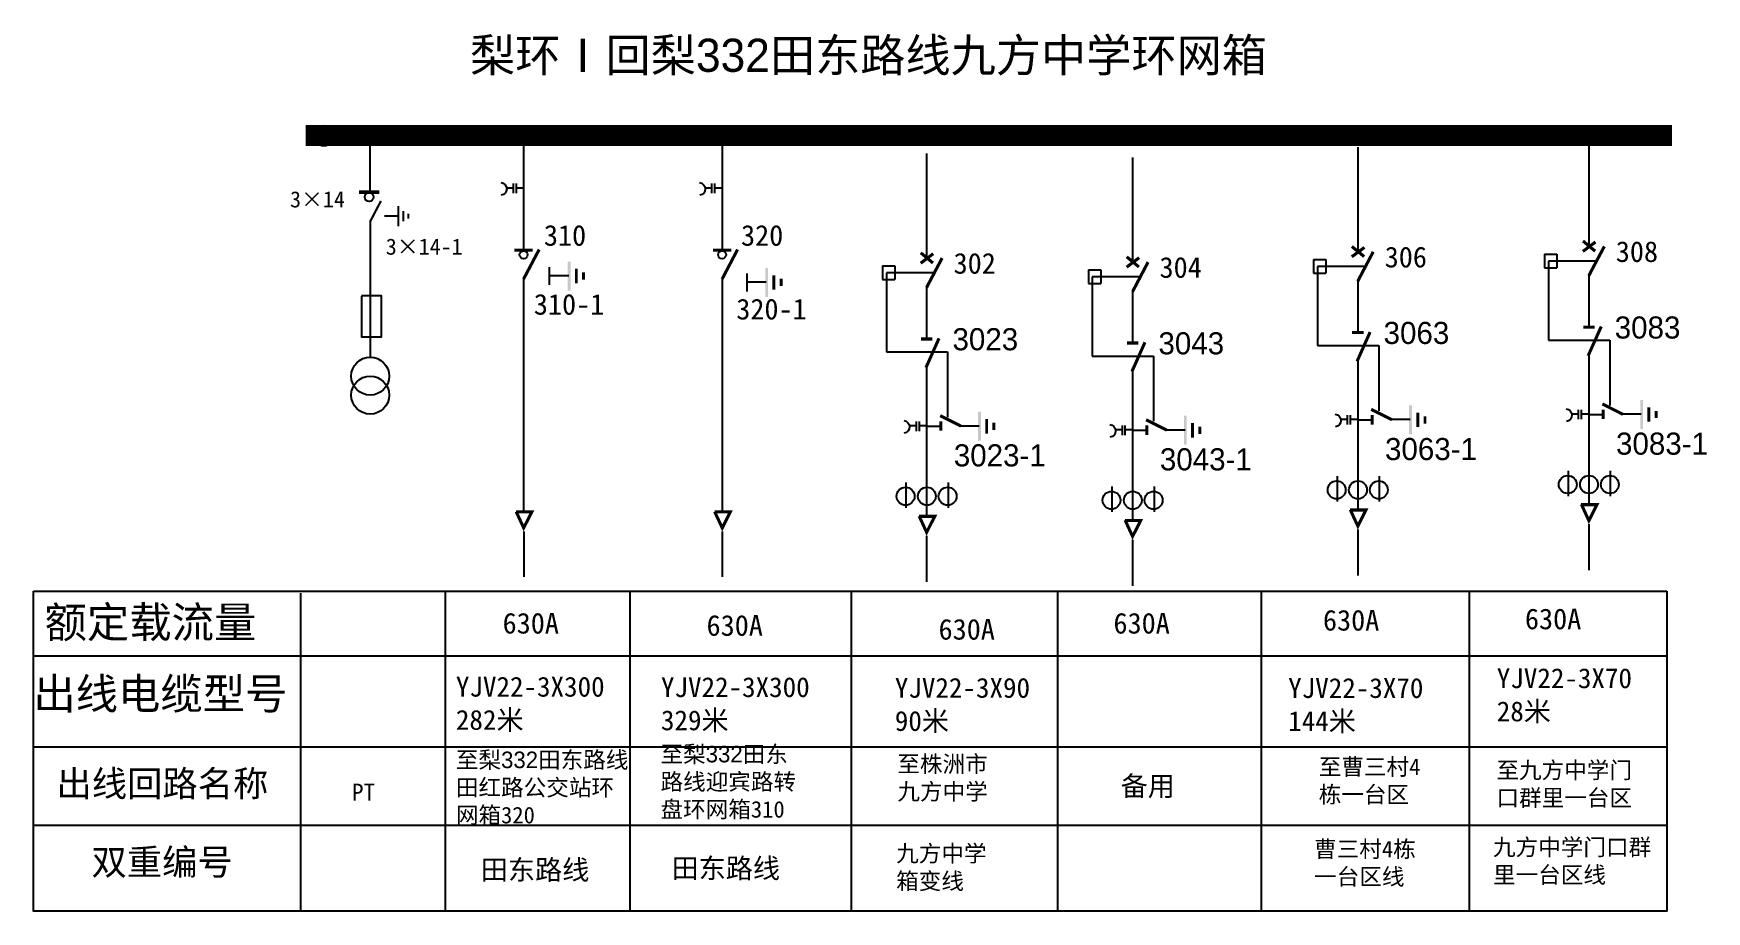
# Model space of a CAD drawing. Extents: x 149 to 870, y -471 to -13.
# Drawn here: x 715.1 to 866.7, y -104.2 to -24.7 of the extents above; entities that cross this region are included whole.
import ezdxf

# ---------------------------------------------------------------- set-up
doc = ezdxf.new("R2010")
doc.units = 0
doc.header["$LTSCALE"] = 0.774411
doc.linetypes.add('ACAD_ISO02W100', pattern=[15, 12, -3])
doc.linetypes.add('CENTER', pattern=[50.8, 31.75, -6.35, 6.35, -6.35])
doc.layers.get('0').update_dxf_attribs({"linetype": 'CONTINUOUS'})
doc.layers.add('2', color=7, linetype='CONTINUOUS')
doc.styles.add('hztxt_txtstyle_0.00_0_0', font='', dxfattribs={"bigfont": 'hztxt.shx'})
doc.styles.add('hztxt_txtstyle_1.88_0_0', font='simkai.ttf', dxfattribs={"height": 1.875})
doc.styles.add('hztxt_txtstyle_2.00_0_0', font='', dxfattribs={"height": 2, "bigfont": 'hztxt.shx'})
doc.styles.add('hztxt_txtstyle_2.34_0_0', font='simkai.ttf', dxfattribs={"height": 2.34375})
doc.styles.add('hztxt_txtstyle_2.70_0_0', font='simkai.ttf', dxfattribs={"height": 2.7})
doc.styles.add('hztxt_txtstyle_2.81_0_0', font='simkai.ttf', dxfattribs={"height": 2.8125})
doc.styles.get('hztxt_txtstyle_0.00_0_0').set_extended_font_data('hztxt')
doc.styles.get('hztxt_txtstyle_2.00_0_0').set_extended_font_data('hztxt')

msp = doc.modelspace()

# ---------------------------------------------------------------- texts
at = {"color": 0, "linetype": 'Continuous', "style": 'hztxt_txtstyle_2.70_0_0'}
for s, p in [('3×14', (738.38, -40.43)), ('3×14-1', (747.05, -44.71))]:
    msp.add_text(s, height=1.461, dxfattribs=at).set_placement(p)
at = {"color": 0}
for s, height, style, p in [('310', 1.875, 'hztxt_txtstyle_1.88_0_0', (761.37, -43.9)), ('320', 1.875, 'hztxt_txtstyle_1.88_0_0', (779.22, -43.9)), ('308', 1.875, 'hztxt_txtstyle_1.88_0_0', (858.44, -45.37)), ('302', 1.875, 'hztxt_txtstyle_1.88_0_0', (798.47, -46.43)), ('304', 1.875, 'hztxt_txtstyle_1.88_0_0', (817.12, -46.8)), ('306', 1.875, 'hztxt_txtstyle_1.88_0_0', (837.51, -45.86)), ('310-1', 1.875, 'hztxt_txtstyle_1.88_0_0', (760.46, -50.14)), ('320-1', 1.875, 'hztxt_txtstyle_1.88_0_0', (778.79, -50.57)), ('3023', 2, 'hztxt_txtstyle_2.00_0_0', (798.37, -53.36)), ('3063', 2, 'hztxt_txtstyle_2.00_0_0', (837.41, -52.79)), ('3083', 2, 'hztxt_txtstyle_2.00_0_0', (858.34, -52.3)), ('3043', 2, 'hztxt_txtstyle_2.00_0_0', (817.02, -53.73)), ('3023-1', 2, 'hztxt_txtstyle_2.00_0_0', (798.49, -63.87)), ('3063-1', 2, 'hztxt_txtstyle_2.00_0_0', (837.54, -63.3)), ('3083-1', 2, 'hztxt_txtstyle_2.00_0_0', (858.46, -62.81)), ('3043-1', 2, 'hztxt_txtstyle_2.00_0_0', (817.15, -64.23)), ('额定载流量', 2.812, 'hztxt_txtstyle_2.81_0_0', (716.15, -79.38)), ('630A', 1.875, 'hztxt_txtstyle_1.88_0_0', (757.63, -79)), ('630A', 1.875, 'hztxt_txtstyle_1.88_0_0', (812.95, -79)), ('630A', 1.875, 'hztxt_txtstyle_1.88_0_0', (831.92, -78.73)), ('630A', 1.875, 'hztxt_txtstyle_1.88_0_0', (850.21, -78.61)), ('630A', 1.875, 'hztxt_txtstyle_1.88_0_0', (776.1, -79.2)), ('630A', 1.875, 'hztxt_txtstyle_1.88_0_0', (797.11, -79.55)), ('出线电缆型号', 2.812, 'hztxt_txtstyle_2.81_0_0', (715.13, -85.85)), ('出线回路名称', 2.344, 'hztxt_txtstyle_2.34_0_0', (717.23, -93.75)), ('双重编号', 2.344, 'hztxt_txtstyle_2.34_0_0', (720.4, -100.85))]:
    msp.add_text(s, height=height, dxfattribs=dict(at, style=style)).set_placement(p)
at = {"color": 0, "attachment_point": 1, "style": 'hztxt_txtstyle_0.00_0_0'}
for s, insert, char_height, width in [('{\\fSimSun|b0|i0|c134|p2;\\C256;梨环Ⅰ回\\C7;梨\\f\uffbfﾬￌﾣﾤ_GB2312|b0|i0|c134|p49;332\\fSimSun|b0|i0|c134|p2;田东路线九方中学环网箱}', (754.68, -25.16), 3, 102.7785), ('{\\fSimSun|b0|i0|c134|p2;YJV22-3X300 282米}', (753.4, -82.91), 1.8, 10.6857), ('{\\fSimSun|b0|i0|c134|p2;YJV22-3X300 329米}', (771.97, -82.95), 1.8, 10.6857), ('{\\fSimSun|b0|i0|c134|p2;YJV22-3X90 90米}', (793.15, -83.01), 1.8, 10.6857), ('{\\fSimSun|b0|i0|c134|p2;YJV22-3X70 144米}', (828.77, -83.03), 1.8, 10.6857), ('{\\fSimSun|b0|i0|c134|p2;YJV22-3X70 28米}', (847.66, -82.14), 1.8, 10.6857), ('{\\fSimSun|b0|i0|c134|p2;至梨\\f\uffbfﾬￌﾣﾤ_GB2312|b0|i0|c134|p49;332\\fSimSun|b0|i0|c134|p2;田东路线迎宾路转盘环网箱310}', (771.93, -89.16), 1.5, 12.9035), ('{\\fSimSun|b0|i0|c134|p2;\\C256;至\\C7;梨\\f\uffbfﾬￌﾣﾤ_GB2312|b0|i0|c134|p49;332\\fSimSun|b0|i0|c134|p2;田东路线田红路公交站环网箱320}', (753.4, -89.68), 1.5, 15.6799), ('{\\fSimSun|b0|i0|c134|p2;至株洲市九方中学}', (793.38, -90.05), 1.5, 9.457), ('{\\fSimSun|b0|i0|c134|p2;至曹三村4栋一台区}', (831.54, -90.31), 1.5, 9.457), ('{\\fSimSun|b0|i0|c134|p2;至九方中学门口群里一台区}', (847.63, -90.61), 1.5, 12.6385), ('{\\fSimSun|b0|i0|c134|p2;九方中学箱变线}', (793.27, -98.15), 1.5, 9.457), ('{\\fSimSun|b0|i0|c134|p2;曹三村4栋一台区线}', (831.12, -97.75), 1.5, 9.457), ('{\\fSimSun|b0|i0|c134|p2;九方中学门口群里一台区线}', (847.32, -97.58), 1.5, 14.6878)]:
    msp.add_mtext(s, dxfattribs=dict(at, insert=insert, char_height=char_height, width=width))
at = {"color": 0, "linetype": 'Continuous', "insert": (743.99, -92.58), "char_height": 1.5388, "width": 9.4916, "attachment_point": 1, "style": 'hztxt_txtstyle_0.00_0_0'}
msp.add_mtext('{\\fSimSun|b0|i0|c134|p2;\\C7;PT}', dxfattribs=at)
at = {"layer": '2', "color": 0, "char_height": 2, "width": 10.7144, "attachment_point": 1, "style": 'hztxt_txtstyle_0.00_0_0'}
for s, insert in [('{\\fSimSun|b0|i0|c134|p2;\\H0.9x;\\C256;备用}', (813.6, -91.9)), ('{\\fSimSun|b0|i0|c134|p2;\\H0.9x;\\C256;田东路线}', (755.66, -99.48)), ('{\\fSimSun|b0|i0|c134|p2;\\H0.9x;\\C256;田东路线}', (772.93, -99.34))]:
    msp.add_mtext(s, dxfattribs=dict(at, insert=insert))

# ---------------------------------------------------------------- blocks, each defined once
blk = doc.blocks.new('JD')
for points in [[(-2, 0.2), (-2, -0.2), (2, 0.2), (2, -0.2)], [(1, -1.2), (1, -0.8), (-1, -1.2), (-1, -0.8)], [(-0.5, -1.8), (-0.5, -2.2), (0.5, -1.8), (0.5, -2.2)]]:
    blk.add_trace(points)

# ---------------------------------------------------------------- linework, layer by layer
at = {"color": 0}
for p, q in [((745.6, -34.66), (745.6, -38.99)), ((855.99, -34.49), (855.99, -43.99)), ((759.53, -34.86), (759.53, -44.28)), ((777.51, -34.86), (777.51, -44.28)), ((796.02, -35.56), (796.02, -45.06)), ((814.68, -35.92), (814.68, -45.42)), ((835.07, -34.98), (835.07, -44.48)), ((745.63, -41.67), (745.63, -53.95)), ((746.92, -41.18), (748.16, -41.18)), ((831.07, -45.14), (832.19, -45.14)), ((831.07, -45.14), (831.07, -46.38)), ((832.19, -45.14), (832.19, -46.38)), ((851.99, -44.65), (853.11, -44.65)), ((851.99, -44.65), (851.99, -45.89)), ((853.11, -44.65), (853.11, -45.89)), ((759.53, -46.83), (759.53, -68.03)), ((761.86, -46.59), (763.63, -46.59)), ((777.51, -46.83), (777.51, -68.03)), ((792.02, -45.71), (793.15, -45.71)), ((792.02, -45.71), (792.02, -46.96)), ((792.02, -46.96), (793.15, -46.96)), ((793.15, -45.71), (793.15, -46.96)), ((810.68, -46.07), (811.8, -46.07)), ((810.68, -46.07), (810.68, -47.32)), ((811.8, -46.07), (811.8, -47.32)), ((831.07, -46.38), (832.19, -46.38)), ((851.99, -45.89), (853.11, -45.89)), ((855.99, -46.55), (855.99, -51.2)), ((779.75, -47.17), (781.51, -47.17)), ((796.02, -47.61), (796.02, -52.26)), ((810.68, -47.32), (811.8, -47.32)), ((814.68, -47.98), (814.68, -52.63)), ((835.07, -47.04), (835.07, -51.69)), ((835.07, -54.01), (835.07, -67.74)), ((855.99, -53.52), (855.99, -67.25)), ((796.02, -54.59), (796.02, -68.31)), ((814.68, -54.95), (814.68, -68.67)), ((796.02, -60.22), (797.32, -60.22)), ((799.02, -60.19), (800.78, -60.19)), ((814.68, -60.59), (815.97, -60.59)), ((817.67, -60.55), (819.44, -60.55)), ((835.07, -59.65), (836.37, -59.65)), ((838.06, -59.61), (839.83, -59.61)), ((855.99, -59.16), (857.29, -59.16)), ((858.98, -59.12), (860.75, -59.12)), ((833.2, -64.76), (833.2, -67.04)), ((837.02, -64.76), (837.02, -67.04)), ((854.13, -64.26), (854.13, -66.55)), ((857.94, -64.26), (857.94, -66.55)), ((794.16, -65.33), (794.16, -67.61)), ((797.97, -65.33), (797.97, -67.61)), ((812.81, -65.69), (812.81, -67.98)), ((816.62, -65.69), (816.62, -67.98)), ((715.15, -104.16), (715.15, -75.15)), ((715.15, -75.15), (863.05, -75.15)), ((739.32, -75.34), (739.32, -104.14)), ((769.15, -75.15), (769.15, -104.14)), ((789.2, -75.15), (789.2, -104.14)), ((807.89, -75.15), (807.89, -104.14)), ((826.32, -75.15), (826.32, -104.14)), ((845.15, -75.15), (845.15, -104.16)), ((863.05, -75.15), (863.05, -104.16)), ((715.22, -81.01), (863.05, -81.01)), ((715.22, -89.26), (863.05, -89.26)), ((715.22, -96.34), (863.05, -96.34)), ((863.05, -104.14), (715.15, -104.14))]:
    msp.add_line(p, q, dxfattribs=at)
at = {"color": 0, "linetype": 'ACAD_ISO02W100'}
for p, q in [((856.55, -45.3), (852.35, -45.3)), ((852.35, -45.3), (852.35, -52.45)), ((796.59, -46.36), (792.38, -46.36)), ((792.38, -46.36), (792.38, -53.51)), ((815.24, -46.72), (811.03, -46.72)), ((811.03, -46.72), (811.03, -53.88)), ((835.63, -45.79), (831.43, -45.79)), ((831.43, -45.79), (831.43, -52.94)), ((831.43, -52.94), (836.97, -52.94)), ((836.97, -52.94), (836.97, -58.84)), ((852.35, -52.45), (857.9, -52.45)), ((857.9, -52.45), (857.9, -58.35)), ((792.38, -53.51), (797.93, -53.51)), ((797.93, -53.51), (797.93, -59.42)), ((811.03, -53.88), (816.58, -53.88)), ((816.58, -53.88), (816.58, -59.78))]:
    msp.add_line(p, q, dxfattribs=at)
at = {"color": 0, "linetype": 'CENTER'}
for p, q in [((835.08, -69.58), (835.08, -73.76)), ((856, -69.09), (856, -73.26)), ((759.54, -69.75), (759.54, -73.87)), ((777.52, -69.75), (777.52, -73.87)), ((796.03, -70.15), (796.03, -74.33)), ((814.68, -70.52), (814.68, -74.69))]:
    msp.add_line(p, q, dxfattribs=at)
at = {"color": 0, "linetype": 'Continuous'}
msp.add_line((752.44, -75.14), (752.44, -104.14), dxfattribs=at)
at = {"color": 0}
for points, const_width in [([(739.81, -33.92), (863.54, -33.92)], 1.88), ([(744.62, -39.05), (746.46, -39.05)], 0.313), ([(745.63, -41.72), (746.61, -39.85)], 0.197), ([(834.53, -44.9), (835.68, -44.05)], 0.281), ([(834.54, -43.97), (835.65, -44.88)], 0.281), ([(855.46, -44.41), (856.6, -43.56)], 0.281), ([(855.47, -43.47), (856.57, -44.39)], 0.281), ([(855.99, -46.62), (857.4, -43.96)], 0.281), ([(758.7, -44.31), (760.36, -44.31)], 0.281), ([(759.53, -46.91), (760.94, -44.24)], 0.281), ([(776.68, -44.31), (778.34, -44.31)], 0.281), ([(777.51, -46.91), (778.91, -44.24)], 0.281), ([(795.49, -45.48), (796.63, -44.62)], 0.281), ([(795.5, -44.54), (796.6, -45.46)], 0.281), ([(796.02, -47.69), (797.43, -45.02)], 0.281), ([(814.14, -45.84), (815.28, -44.98)], 0.281), ([(814.15, -44.9), (815.25, -45.82)], 0.281), ([(814.68, -48.05), (816.08, -45.38)], 0.281), ([(835.07, -47.11), (836.47, -44.45)], 0.281), ([(855.49, -51.27), (856.53, -51.27)], 0.281), ([(855.93, -53.87), (857.12, -51.21)], 0.281), ([(795.52, -52.34), (796.56, -52.34)], 0.281), ([(795.97, -54.93), (797.15, -52.28)], 0.281), ([(814.17, -52.7), (815.21, -52.7)], 0.281), ([(814.62, -55.29), (815.8, -52.64)], 0.281), ([(834.56, -51.76), (835.61, -51.76)], 0.281), ([(835.01, -54.36), (836.19, -51.71)], 0.281), ([(836.29, -58.71), (838.17, -59.65)], 0.281), ([(836.37, -59.22), (836.37, -60.08)], 0.281), ([(857.22, -58.22), (859.09, -59.16)], 0.281), ([(857.29, -58.73), (857.29, -59.59)], 0.281), ([(797.25, -59.28), (799.13, -60.22)], 0.281), ([(797.32, -59.79), (797.32, -60.65)], 0.281), ([(815.9, -59.65), (817.78, -60.59)], 0.281), ([(815.97, -60.15), (815.97, -61.02)], 0.281), ([(758.84, -67.99), (760.27, -67.99), (759.54, -69.44), (758.86, -67.97)], 0.281), ([(776.82, -67.99), (778.25, -67.99), (777.52, -69.44), (776.83, -67.97)], 0.281), ([(834.38, -67.82), (835.81, -67.82), (835.08, -69.27), (834.39, -67.79)], 0.281), ([(855.3, -67.33), (856.73, -67.33), (856, -68.78), (855.32, -67.3)], 0.281), ([(795.33, -68.39), (796.76, -68.39), (796.03, -69.84), (795.35, -68.37)], 0.281), ([(813.99, -68.76), (815.42, -68.76), (814.68, -70.21), (814, -68.73)], 0.281)]:
    msp.add_lwpolyline(points, dxfattribs=dict(at, const_width=const_width))
for points in [[(757.49, -38.19, -0.877934), (757.51, -39.33)], [(775.47, -38.19, -0.877934), (775.49, -39.33)], [(853.95, -58.66, -0.877934), (853.97, -59.8)], [(793.98, -59.73, -0.877934), (794, -60.86)], [(812.63, -60.09, -0.877934), (812.66, -61.23)], [(833.03, -59.15, -0.877934), (833.05, -60.29)]]:
    msp.add_lwpolyline(points, format="xyb", dxfattribs=at)
for points in [[(758.58, -38.68), (757.99, -38.68)], [(758.58, -38.28), (758.58, -39.14)], [(758.85, -38.28), (758.85, -39.14)], [(759.53, -38.68), (758.85, -38.68)], [(776.56, -38.68), (775.97, -38.68)], [(776.56, -38.28), (776.56, -39.14)], [(776.83, -38.28), (776.83, -39.14)], [(777.51, -38.68), (776.83, -38.68)], [(761.86, -45.84), (761.86, -47.45)], [(779.75, -46.42), (779.75, -48.03)], [(744.85, -48.47), (744.85, -52.15), (746.67, -52.15), (746.67, -48.43), (744.85, -48.43)], [(855.04, -58.75), (855.04, -59.6)], [(855.31, -58.75), (855.31, -59.6)], [(795.08, -60.21), (794.49, -60.21)], [(795.08, -59.81), (795.08, -60.67)], [(795.34, -59.81), (795.34, -60.67)], [(796.02, -60.21), (795.34, -60.21)], [(813.73, -60.57), (813.14, -60.57)], [(813.73, -60.18), (813.73, -61.03)], [(813.99, -60.18), (813.99, -61.03)], [(814.67, -60.57), (813.99, -60.57)], [(834.12, -59.63), (833.53, -59.63)], [(834.12, -59.24), (834.12, -60.09)], [(834.39, -59.24), (834.39, -60.09)], [(835.07, -59.63), (834.39, -59.63)], [(855.04, -59.14), (854.45, -59.14)], [(855.99, -59.14), (855.31, -59.14)]]:
    msp.add_lwpolyline(points, dxfattribs=at)
for centre, radius in [((741.45, -33.95), 0.933), ((745.54, -39.49), 0.401), ((759.53, -44.71), 0.36), ((777.51, -44.71), 0.36), ((854.09, -65.51), 0.812), ((856.01, -65.51), 0.812), ((857.9, -65.51), 0.812), ((794.12, -66.57), 0.812), ((796.05, -66.57), 0.812), ((797.93, -66.57), 0.812), ((812.77, -66.94), 0.812), ((814.7, -66.94), 0.812), ((816.58, -66.94), 0.812), ((833.16, -66), 0.812), ((835.09, -66), 0.812), ((836.98, -66), 0.812)]:
    msp.add_circle(centre, radius, dxfattribs=at)
at = {"layer": '2', "color": 0}
for centre in [(745.64, -55.7), (745.64, -57.42)]:
    msp.add_circle(centre, 1.72, dxfattribs=at)

# ---------------------------------------------------------------- block references
at = {"color": 0, "rotation": 90}
for p, xscale, yscale, zscale in [((748.18, -41.22), 0.4600705460528616, 0.4600705460528616, 0.4600705460529209), ((763.65, -46.64), 0.65625, 0.65625, 0.65625), ((781.54, -47.22), 0.65625, 0.65625, 0.65625), ((800.81, -60.24), 0.65625, 0.65625, 0.65625), ((839.85, -59.66), 0.65625, 0.65625, 0.65625), ((860.78, -59.17), 0.65625, 0.65625, 0.65625), ((819.46, -60.6), 0.65625, 0.65625, 0.65625)]:
    msp.add_blockref('JD', p, dxfattribs=dict(at, xscale=xscale, yscale=yscale, zscale=zscale))

msp.set_redraw_order([(e.dxf.handle, doc.entitydb.next_handle()) for e in msp.query("TEXT MTEXT ATTDEF DIMENSION ARC_DIMENSION")])  # texts and dimensions are drawn at this point

doc.saveas('drawing.dxf')
